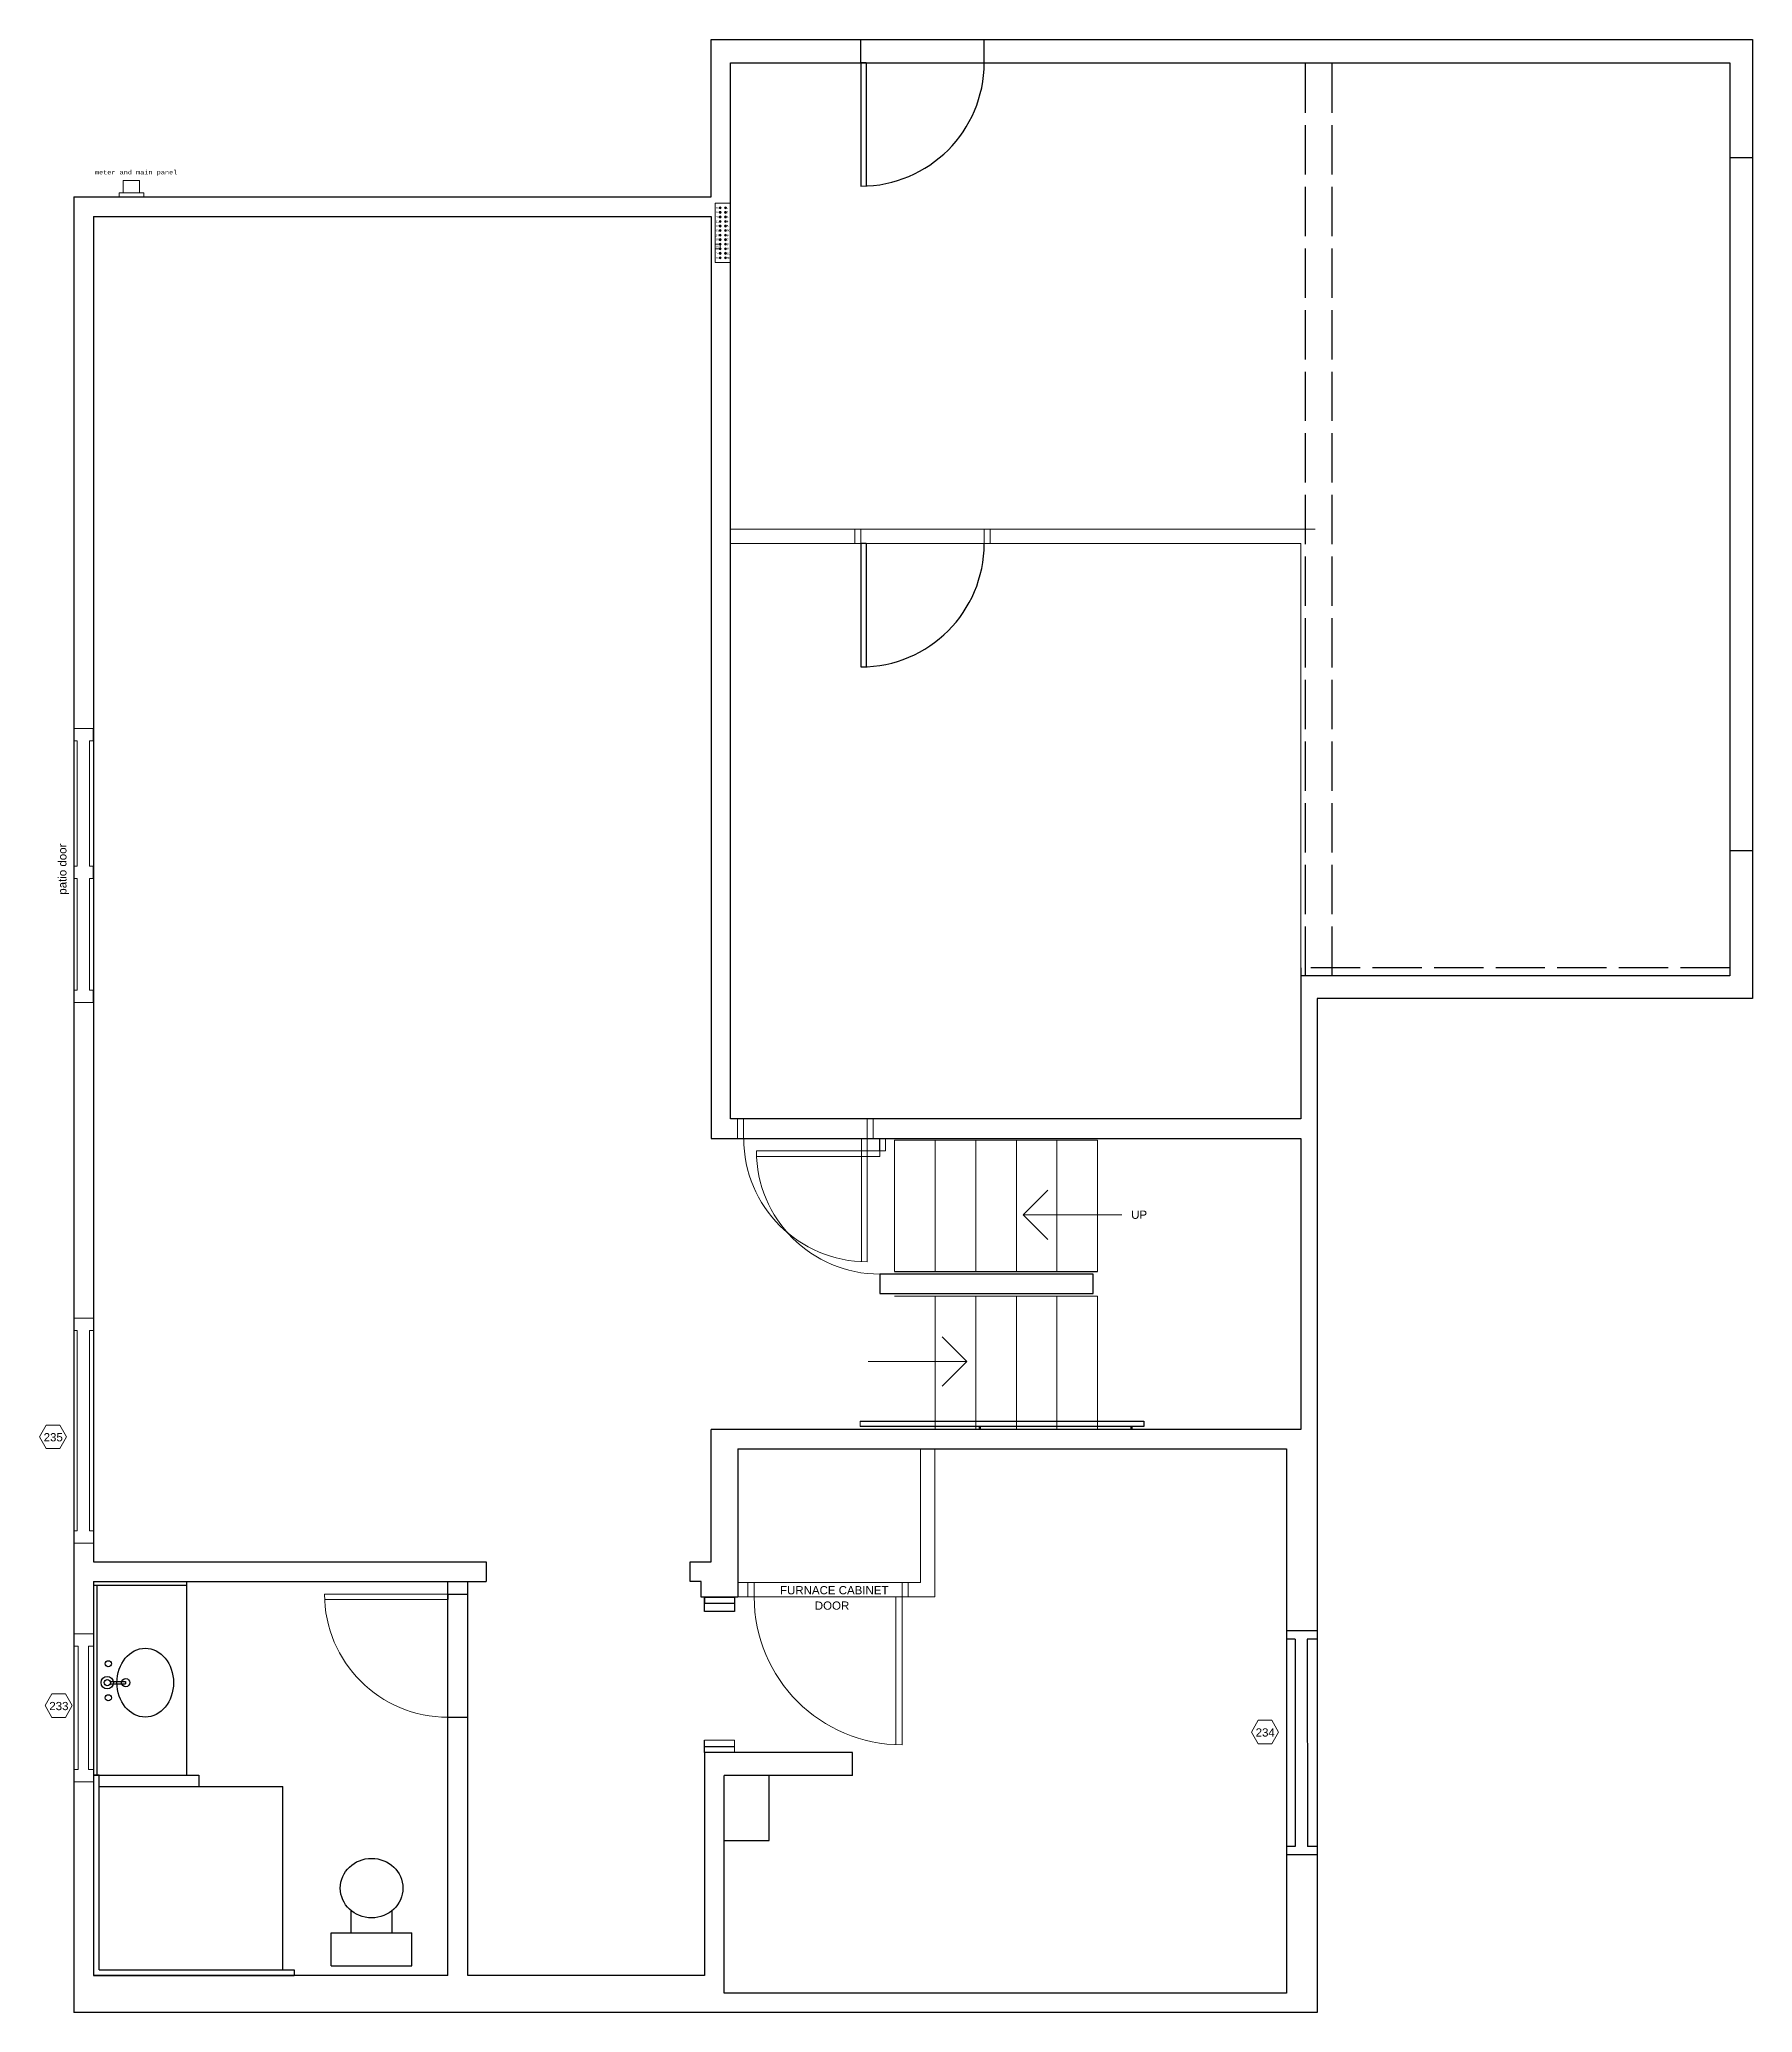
# Model space of a CAD drawing. Header units: inches. Extents: x 43 to 460, y 86 to 566.
import ezdxf

# ---------------------------------------------------------------- set-up
doc = ezdxf.new("R2010")
doc.units = ezdxf.units.IN
doc.header["$MEASUREMENT"] = 0
doc.linetypes.add('ACAD_ISO02W100', pattern=[15, 12, -3])
doc.layers.get('0').update_dxf_attribs({"color": 1, "lineweight": 9})
doc.layers.add('A101-Floorplan-1st-floor', color=7, linetype='Continuous', lineweight=9)
doc.styles.add('Reg', font='Courier New.ttf', dxfattribs={"height": 1})
doc.styles.add('Small', font='Arial.ttf', dxfattribs={"height": 0.5})
doc.styles.get("Standard").update_dxf_attribs({"font": 'Arial.ttf', "height": 2})

# ---------------------------------------------------------------- blocks, each defined once
blk = doc.blocks.new('L1-bathroom-door')
at = {"layer": 'A101-Floorplan-1st-floor'}
for p, q in [((0, 0), (-30, 0)), ((0, -1.375), (-30, -1.375))]:
    blk.add_line(p, q, dxfattribs=at)
at = {"layer": 'A101-Floorplan-1st-floor', "lineweight": 30}
blk.add_line((0, 0), (0, -1.375), dxfattribs=at)
at = {"layer": 'A101-Floorplan-1st-floor'}
blk.add_arc((0, 0), 30, 180, 270, dxfattribs=at)
blk = doc.blocks.new('L1-bathroom-window')
at = {"layer": 'A101-Floorplan-1st-floor'}
for p, q in [((0, 36), (-4.76, 36)), ((-3.69, 33), (-4.76, 33)), ((-3.69, 3), (-3.69, 33)), ((0, 33), (-1.19, 33)), ((-1.19, 3), (-1.19, 33)), ((-4.76, 3), (-3.69, 3)), ((-4.76, 0), (0, 0)), ((-1.19, 3), (0, 3))]:
    blk.add_line(p, q, dxfattribs=at)
at = {"layer": 'A101-Floorplan-1st-floor', "lineweight": 30}
for p, q in [((-4.76, 36), (-4.76, 33)), ((0, 36), (-0.01, 33)), ((-4.76, 3), (-4.76, 0)), ((-0.01, 3), (0, 0))]:
    blk.add_line(p, q, dxfattribs=at)
blk = doc.blocks.new('L1-family-room-window')
at = {"layer": 'A101-Floorplan-1st-floor'}
for p, q in [((0.01, 54.75), (-4.75, 54.75)), ((-3.93, 51.75), (-4.75, 51.75)), ((-3.93, 3), (-3.93, 51.75)), ((0.01, 51.75), (-0.93, 51.75)), ((-0.93, 3), (-0.93, 51.75)), ((-4.75, 3), (-3.93, 3)), ((-4.75, 0), (0.01, 0)), ((-0.93, 3), (0.01, 3))]:
    blk.add_line(p, q, dxfattribs=at)
at = {"layer": 'A101-Floorplan-1st-floor', "lineweight": 30}
for p, q in [((-4.75, 54.75), (-4.75, 51.75)), ((0.01, 54.75), (0.01, 51.75)), ((-4.75, 3), (-4.75, 0)), ((0, 3), (0.01, 0))]:
    blk.add_line(p, q, dxfattribs=at)
blk = doc.blocks.new('L1-family-room-patio-doors')
at = {"layer": 'A101-Floorplan-1st-floor'}
for p, q in [((0, 66.63), (-4.75, 66.63)), ((-3.93, 63.63), (-4.75, 63.63)), ((-3.93, 33.13), (-3.93, 63.63)), ((-0.93, 33.13), (-0.93, 63.63)), ((0, 63.63), (-0.93, 63.63)), ((-0.07, 66.63), (-0.07, 63.63)), ((-4.75, 33.13), (-3.93, 33.13)), ((-4.75, 30.13), (-3.93, 30.13)), ((-3.93, 3), (-3.93, 30.13)), ((-0.93, 33.13), (0, 33.13)), ((-0.93, 3), (-0.93, 30.13)), ((-0.93, 30.13), (0, 30.13)), ((-0.07, 33.13), (-0.07, 30.13)), ((-4.75, 3), (-3.93, 3)), ((-4.75, 0), (0, 0)), ((-0.93, 3), (0, 3)), ((-0.07, 3), (-0.07, 0))]:
    blk.add_line(p, q, dxfattribs=at)
at = {"layer": 'A101-Floorplan-1st-floor', "lineweight": 30}
for p, q in [((-4.75, 66.63), (-4.75, 63.63)), ((-4.75, 33.13), (-4.75, 30.13)), ((-4.75, 3), (-4.75, 0))]:
    blk.add_line(p, q, dxfattribs=at)
blk = doc.blocks.new('lower-landing-to-garage-door')
at = {"layer": 'A101-Floorplan-1st-floor'}
for p, q in [((30, 0), (28.62, 0)), ((30, 0), (30, -30)), ((28.62, 0), (28.62, -29.97))]:
    blk.add_line(p, q, dxfattribs=at)
blk.add_arc((30, 0), 30, 180, 270, dxfattribs=at)
blk = doc.blocks.new('garage-door-exit-to-trailer')
at = {"layer": 'A101-Floorplan-1st-floor', "lineweight": 30}
for p, q in [((0, 0), (0, -30)), ((1.25, 0), (0, 0)), ((1.25, 0), (1.25, -29.97))]:
    blk.add_line(p, q, dxfattribs=at)
blk.add_arc((0, 0), 30, 270, 0, dxfattribs=at)
blk = doc.blocks.new('spandrel-door')
at = {"layer": 'A101-Floorplan-1st-floor'}
for p, q in [((0, 0), (-30, 0)), ((0, -1.38), (0, 0)), ((0, -1.38), (-29.97, -1.38))]:
    blk.add_line(p, q, dxfattribs=at)
blk.add_arc((0, 0), 30, 180, 270, dxfattribs=at)
blk = doc.blocks.new('L1-toilet')
at = {"lineweight": 30}
for p, q in [((-14.81, 8), (-14.81, 13.4)), ((-4.81, 8), (-4.81, 13.4)), ((-19.63, 0), (-19.63, 8)), ((-19.63, 8), (0, 8)), ((0, 0), (0, 8)), ((-19.63, 0), (0, 0))]:
    blk.add_line(p, q, dxfattribs=at)
blk.add_ellipse((-9.81, 18.88), major_axis=(7.62, 0), ratio=0.95082, dxfattribs=at)
blk = doc.blocks.new('L1-bathroom-sink-faucets-bowl')
at = {"lineweight": 30}
for p, q in [((2.21, 0.25), (5.98, 0.25)), ((5.98, 0.25), (5.98, -0.25)), ((2.21, -0.25), (5.98, -0.25))]:
    blk.add_line(p, q, dxfattribs=at)
for centre, radius in [((1.75, 4.59), 0.75), ((1.5, 0), 1.5), ((1.5, 0), 0.75), ((6, 0), 1), ((1.75, -3.69), 0.75)]:
    blk.add_circle(centre, radius, dxfattribs=at)
blk.add_ellipse((10.75, 0), major_axis=(0, -8.38), ratio=0.820896, dxfattribs=at)
blk = doc.blocks.new('L1-granite-splash-and-counter')
at = {"layer": 'A101-Floorplan-1st-floor', "lineweight": 30}
for p, q in [((0, 0), (22.63, 0)), ((0, 0), (0, -0.88)), ((22.63, 0), (22.63, -47.13)), ((0, -0.88), (22.63, -0.88)), ((0, -0.88), (0, -47.13)), ((0.88, -47.13), (0.88, -0.88)), ((0, -47.13), (0.88, -47.13)), ((0.88, -47.13), (22.63, -47.13))]:
    blk.add_line(p, q, dxfattribs=at)
blk = doc.blocks.new('L1-shower-tiles-and-glass-walls')
at = {"layer": 'A101-Floorplan-1st-floor', "lineweight": 30}
for p, q in [((1.37, 48.75), (0, 48.75)), ((0, 48.75), (0, 48.75)), ((0, 48.75), (0, 0)), ((1.37, 1.37), (1.37, 48.75)), ((1.37, 48.75), (25.62, 48.75)), ((25.62, 48.75), (25.62, 46)), ((1.37, 46), (46.12, 46)), ((46.12, 1.37), (46.12, 46)), ((0, 0), (48.88, 0)), ((1.37, 1.37), (48.88, 1.37)), ((48.88, 1.37), (48.88, 0))]:
    blk.add_line(p, q, dxfattribs=at)
blk = doc.blocks.new('L1-south-stairway-handrail')
at = {"layer": 'A101-Floorplan-1st-floor', "lineweight": -3}
for p, q in [((-57.8, 1.25), (11.23, 1.25)), ((11.23, 0), (-57.8, 0)), ((-28.71, -0.75), (-28.71, 0)), ((-28.46, -0.75), (-28.46, 0)), ((8.09, 0), (8.09, -0.75)), ((8.34, 0), (8.34, -0.75)), ((11.23, 1.25), (11.23, 0))]:
    blk.add_line(p, q, dxfattribs=at)
at = {"layer": 'A101-Floorplan-1st-floor', "lineweight": 5}
blk.add_line((-57.8, 1.25), (-57.8, 0), dxfattribs=at)
blk = doc.blocks.new('L1-arrow')
at = {"lineweight": 5}
for p, q in [((188.32, -365.98), (182.32, -359.98)), ((182.32, -365.98), (164.32, -365.98)), ((182.32, -365.98), (188.32, -365.98)), ((188.32, -365.98), (182.32, -371.98))]:
    blk.add_line(p, q, dxfattribs=at)
blk = doc.blocks.new('L1-south-east-bedroom-window')
at = {"layer": 'A101-Floorplan-1st-floor', "lineweight": -3}
for p, q in [((7.5, 54.5), (0, 54.5)), ((0, 54.5), (0, 52.5)), ((7.5, 54.5), (7.5, 52.5)), ((2.15, 52.5), (0, 52.5)), ((2.15, 52.5), (2.13, 2)), ((5.1, 52.5), (5.12, 2)), ((7.5, 52.5), (5.1, 52.5)), ((2.13, 2), (0, 2)), ((0, 2), (0, 0)), ((7.5, 0), (0, 0)), ((7.5, 2), (5.12, 2)), ((7.5, 2), (7.5, 0))]:
    blk.add_line(p, q, dxfattribs=at)
blk = doc.blocks.new('GE-125A-subpanel-171')
at = {"lineweight": 5}
for p, q in [((0, -14.38, -48.5), (0, 0, -48.5)), ((0, 0, -48.5), (3.75, 0, -48.5)), ((3.75, -15.19, -48.5), (3.75, 0.81, -48.5)), ((1, -1.11, -48.5), (1.5, -1.11, -48.5)), ((1, -2.21, -48.5), (1.5, -2.21, -48.5)), ((1, -3.32, -48.5), (1.5, -3.32, -48.5)), ((1, -4.42, -48.5), (1.5, -4.42, -48.5)), ((1.25, -1.36, -48.5), (1.25, -0.86, -48.5)), ((1.25, -2.46, -48.5), (1.25, -1.96, -48.5)), ((1.25, -3.57, -48.5), (1.25, -3.07, -48.5)), ((1.25, -4.67, -48.5), (1.25, -4.17, -48.5)), ((2.25, -1.11, -48.5), (2.75, -1.11, -48.5)), ((2.25, -2.21, -48.5), (2.75, -2.21, -48.5)), ((2.25, -3.32, -48.5), (2.75, -3.32, -48.5)), ((2.25, -4.42, -48.5), (2.75, -4.42, -48.5)), ((2.5, -1.36, -48.5), (2.5, -0.86, -48.5)), ((2.5, -2.46, -48.5), (2.5, -1.96, -48.5)), ((2.5, -3.57, -48.5), (2.5, -3.07, -48.5)), ((2.5, -4.67, -48.5), (2.5, -4.17, -48.5)), ((1, -5.53, -48.5), (1.5, -5.53, -48.5)), ((1, -6.64, -48.5), (1.5, -6.64, -48.5)), ((1, -7.74, -48.5), (1.5, -7.74, -48.5)), ((1, -8.85, -48.5), (1.5, -8.85, -48.5)), ((1.25, -5.78, -48.5), (1.25, -5.28, -48.5)), ((1.25, -6.89, -48.5), (1.25, -6.39, -48.5)), ((1.25, -7.99, -48.5), (1.25, -7.49, -48.5)), ((1.25, -9.1, -48.5), (1.25, -8.6, -48.5)), ((2.25, -5.53, -48.5), (2.75, -5.53, -48.5)), ((2.25, -6.64, -48.5), (2.75, -6.64, -48.5)), ((2.25, -7.74, -48.5), (2.75, -7.74, -48.5)), ((2.25, -8.85, -48.5), (2.75, -8.85, -48.5)), ((2.5, -5.78, -48.5), (2.5, -5.28, -48.5)), ((2.5, -6.89, -48.5), (2.5, -6.39, -48.5)), ((2.5, -7.99, -48.5), (2.5, -7.49, -48.5)), ((2.5, -9.1, -48.5), (2.5, -8.6, -48.5)), ((1.25, -9.96, -48.5), (0, -9.96, -48.5)), ((0, -9.96, -48.5), (0, -11.06, -48.5)), ((0, -11.06, -48.5), (1.25, -11.06, -48.5)), ((0, -14.38, -48.5), (3.75, -14.38, -48.5)), ((1, -9.96, -48.5), (1.5, -9.96, -48.5)), ((1, -11.06, -48.5), (1.5, -11.06, -48.5)), ((1, -12.17, -48.5), (1.5, -12.17, -48.5)), ((1, -13.27, -48.5), (1.5, -13.27, -48.5)), ((1.25, -10.21, -48.5), (1.25, -9.71, -48.5)), ((1.25, -11.06, -48.5), (1.25, -9.96, -48.5)), ((1.25, -11.31, -48.5), (1.25, -10.81, -48.5)), ((1.25, -12.42, -48.5), (1.25, -11.92, -48.5)), ((1.25, -13.52, -48.5), (1.25, -13.02, -48.5)), ((2.25, -9.96, -48.5), (2.75, -9.96, -48.5)), ((2.25, -11.06, -48.5), (2.75, -11.06, -48.5)), ((2.25, -12.17, -48.5), (2.75, -12.17, -48.5)), ((2.25, -13.27, -48.5), (2.75, -13.27, -48.5)), ((2.5, -10.21, -48.5), (2.5, -9.71, -48.5)), ((2.5, -11.31, -48.5), (2.5, -10.81, -48.5)), ((2.5, -12.42, -48.5), (2.5, -11.92, -48.5)), ((2.5, -13.52, -48.5), (2.5, -13.02, -48.5))]:
    blk.add_line(p, q, dxfattribs=at)
for centre in [(1.25, -1.11, -48.5), (1.25, -2.21, -48.5), (1.25, -3.32, -48.5), (1.25, -4.42, -48.5), (2.5, -1.11, -48.5), (2.5, -2.21, -48.5), (2.5, -3.32, -48.5), (2.5, -4.42, -48.5), (1.25, -5.53, -48.5), (1.25, -6.64, -48.5), (1.25, -7.74, -48.5), (1.25, -8.85, -48.5), (2.5, -5.53, -48.5), (2.5, -6.64, -48.5), (2.5, -7.74, -48.5), (2.5, -8.85, -48.5), (1.25, -9.96, -48.5), (1.25, -11.06, -48.5), (1.25, -12.17, -48.5), (1.25, -13.27, -48.5), (2.5, -9.96, -48.5), (2.5, -11.06, -48.5), (2.5, -12.17, -48.5), (2.5, -13.27, -48.5)]:
    blk.add_circle(centre, 0.25, dxfattribs=at)
at = {"lineweight": 5, "style": 'Small'}
for s, p in [('nc', (0.13, -1.28, -48.5)), ('nc', (0.13, -2.39, -48.5)), ('nc', (0.14, -3.49, -48.5)), ('11', (0.18, -4.7, -48.5)), ('1', (2.77, -1.36, -48.5)), ('3', (2.83, -3.59, -48.5)), ('2', (2.83, -2.47, -48.5)), ('4', (2.85, -4.67, -48.5)), ('13', (0.1, -6.92, -48.5)), ('14', (0.11, -8, -48.5)), ('15', (0.11, -9.11, -48.5)), ('12', (0.12, -5.79, -48.5)), ('5', (2.84, -5.79, -48.5)), ('6', (2.85, -8.02, -48.5)), ('7', (2.86, -9.11, -48.5)), ('nc', (2.87, -6.81, -48.5)), ('nc', (0.13, -13.46, -48.5)), ('16', (0.12, -10.82, -48.5)), ('nc', (0.14, -12.36, -48.5)), ('10', (2.83, -12.42, -48.5)), ('9', (2.87, -11.28, -48.5)), ('nc', (2.86, -13.46, -48.5)), ('8', (2.88, -10.2, -48.5))]:
    blk.add_text(s, height=0.5, dxfattribs=at).set_placement(p)
blk = doc.blocks.new('window-233')
blk.add_lwpolyline([(-1.66, 2.84), (-3.31, -0.01), (-1.66, -2.87), (1.63, -2.87), (3.28, -0.01), (1.63, 2.84)], close=True)
blk.add_text('233', height=2).set_placement((-2.29, -1.12))
blk = doc.blocks.new('window-235')
blk.add_lwpolyline([(-2, 2.97), (-3.65, 0.11), (-2, -2.74), (1.3, -2.74), (2.94, 0.11), (1.3, 2.97)], close=True)
blk.add_text('235', height=2).set_placement((-2.63, -1))
blk = doc.blocks.new('window-234')
blk.add_lwpolyline([(-1.79, 3.01), (-3.44, 0.15), (-1.79, -2.7), (1.51, -2.7), (3.16, 0.15), (1.51, 3.01)], close=True)
blk.add_text('234', height=2).set_placement((-2.41, -0.96))
blk = doc.blocks.new('meter-and-main-panel')
at = {"layer": 'A101-Floorplan-1st-floor', "lineweight": 5}
for p, q in [((0, 0), (0, 1)), ((0, 1), (6, 1)), ((1, 1), (1, 4)), ((1, 4), (5, 4)), ((5, 4), (5, 1)), ((6, 1), (6, 0))]:
    blk.add_line(p, q, dxfattribs=at)
at = {"layer": 'A101-Floorplan-1st-floor', "lineweight": 5, "style": 'Reg'}
blk.add_text('meter and main panel', height=1, dxfattribs=at).set_placement((-5.88, 5.49))
blk = doc.blocks.new('old-furnace-cabinet-door')
at = {"lineweight": 5}
for p, q in [((-1.5, 35.97), (-1.5, 0)), ((0, 36), (0, 0)), ((0, 0), (-36, 0)), ((-1.5, 0), (0, 0))]:
    blk.add_line(p, q, dxfattribs=at)
blk.add_arc((0, 0), 36, 90, 180, dxfattribs=at)
blk = doc.blocks.new('FURNACE-CABINET')
at = {"lineweight": 5}
for p, q in [((257.32, 223.32), (257.32, 190.82)), ((260.82, 223.32), (260.82, 187.32)), ((212.82, 190.82), (257.32, 190.82)), ((212.82, 187.32), (218.82, 187.32)), ((215.32, 190.82), (215.32, 187.32)), ((216.82, 190.82), (216.82, 187.32)), ((252.82, 190.82), (252.82, 187.32)), ((254.32, 190.82), (254.32, 187.32)), ((260.82, 187.32), (254.82, 187.32))]:
    blk.add_line(p, q, dxfattribs=at)
at = {"lineweight": 5, "xscale": -1, "rotation": 180}
blk.add_blockref('old-furnace-cabinet-door', (252.82, 187.32), dxfattribs=at)
at = {"lineweight": 5}
for s, p in [('FURNACE CABINET', (223.12, 187.95)), ('DOOR', (231.58, 184.2))]:
    blk.add_text(s, height=2, dxfattribs=at).set_placement(p)

msp = doc.modelspace()

# ---------------------------------------------------------------- linework, layer by layer
at = {"layer": 'A101-Floorplan-1st-floor', "lineweight": -3}
for p, q in [((206.32, 527.99), (206.32, 566.3)), ((206.32, 566.3), (459.75, 566.3)), ((242.79, 560.61), (242.79, 566.3)), ((272.78, 560.61), (272.78, 566.3)), ((459.75, 566.3), (459.75, 332.96)), ((454.25, 537.61), (459.75, 537.61)), ((51.29, 527.99), (51.29, 86.18)), ((51.29, 527.99), (206.32, 527.99)), ((56.04, 523.24), (56.04, 195.83)), ((56.04, 523.24), (206.32, 523.24)), ((206.32, 523.24), (206.32, 298.86)), ((454.25, 368.93), (459.75, 368.93)), ((459.75, 332.96), (353.82, 332.96)), ((353.82, 332.96), (353.82, 86.18)), ((206.32, 298.86), (349.82, 298.86)), ((247.37, 295.86), (247.37, 298.86)), ((349.82, 298.86), (349.82, 228.07)), ((251, 266.48), (300.38, 266.48)), ((206.32, 195.83), (206.32, 228.07)), ((349.82, 228.07), (206.32, 228.07)), ((212.82, 223.32), (212.82, 187.23)), ((212.82, 223.32), (346.32, 223.32)), ((346.32, 223.32), (346.32, 90.93)), ((56.04, 195.83), (151.6, 195.83)), ((151.6, 195.83), (151.6, 191.08)), ((201.26, 191.08), (201.26, 195.83)), ((201.26, 195.83), (206.32, 195.83)), ((56.04, 191.08), (56.04, 95.2)), ((56.04, 191.08), (151.6, 191.08)), ((142.29, 95.2), (142.29, 191.08)), ((142.29, 188.02), (147.16, 188.02)), ((147.16, 95.2), (147.16, 191.08)), ((147.16, 188.02), (147.16, 191.08)), ((203.94, 191.08), (201.26, 191.08)), ((203.94, 187.23), (203.94, 191.08)), ((212.82, 187.23), (203.94, 187.23)), ((204.76, 187.23), (204.76, 185.73)), ((204.76, 187.23), (212.01, 187.23)), ((204.76, 183.73), (204.76, 187.23)), ((212.01, 185.73), (204.76, 185.73)), ((212.01, 183.73), (204.76, 183.73)), ((212.01, 187.23), (212.01, 183.73)), ((142.29, 158.02), (147.16, 158.02)), ((204.76, 149.45), (204.76, 152.45)), ((204.76, 150.95), (212.01, 150.95)), ((240.76, 149.45), (204.76, 149.45)), ((204.76, 149.45), (204.76, 95.2)), ((212.01, 149.45), (204.76, 149.45)), ((240.76, 143.86), (240.76, 149.45)), ((240.76, 143.86), (209.51, 143.86)), ((209.51, 90.93), (209.51, 143.86)), ((220.51, 128.08), (220.51, 143.86)), ((209.51, 128.08), (220.51, 128.08)), ((142.29, 95.2), (56.04, 95.2)), ((204.76, 95.2), (147.16, 95.2)), ((346.32, 90.93), (209.51, 90.93)), ((353.82, 86.18), (51.29, 86.18))]:
    msp.add_line(p, q, dxfattribs=at)
at = {"layer": 'A101-Floorplan-1st-floor', "linetype": 'ACAD_ISO02W100', "lineweight": -3}
for p, q in [((350.94, 338.46), (350.94, 560.61)), ((357.44, 338.46), (357.44, 560.61)), ((454.25, 340.36), (349.82, 340.36))]:
    msp.add_line(p, q, dxfattribs=at)
at = {"layer": 'A101-Floorplan-1st-floor', "lineweight": 5}
for p, q in [((211.07, 447.11), (353.32, 447.11)), ((241.29, 443.61), (241.29, 447.11)), ((242.79, 443.61), (242.79, 447.11)), ((272.78, 443.61), (272.78, 447.11)), ((274.28, 443.61), (274.28, 447.11)), ((212.76, 303.61), (212.76, 298.86)), ((214.26, 303.61), (214.26, 298.86)), ((244.29, 298.86), (244.29, 303.61)), ((245.79, 298.86), (245.79, 303.61)), ((206.32, 298.86), (206.32, 300.23)), ((248.75, 295.86), (248.75, 298.86)), ((300.38, 298.42), (251, 298.42)), ((251, 266.48), (251, 298.42)), ((260.88, 266.48), (260.88, 298.42)), ((270.75, 266.48), (270.75, 298.42)), ((280.63, 266.48), (280.63, 298.42)), ((290.5, 266.48), (290.5, 298.42)), ((300.38, 266.48), (300.38, 298.42)), ((247.37, 295.86), (248.75, 295.86)), ((251, 260.48), (300.38, 260.48)), ((260.88, 260.48), (260.88, 228.07)), ((270.75, 260.48), (270.75, 228.07)), ((280.63, 260.48), (280.63, 228.07)), ((290.5, 260.48), (290.5, 228.07)), ((300.38, 260.48), (300.38, 228.07)), ((142.29, 191.08), (142.29, 167.08)), ((257.32, 190.82), (236.15, 190.82)), ((204.76, 152.45), (212.01, 152.45)), ((212.01, 152.45), (212.01, 149.45))]:
    msp.add_line(p, q, dxfattribs=at)
at = {"layer": 'A101-Floorplan-1st-floor', "lineweight": -3}
msp.add_lwpolyline([(349.82, 340.36), (349.82, 303.61), (211.07, 303.61), (211.07, 560.61), (454.25, 560.61), (454.25, 338.46), (349.82, 338.46)], dxfattribs=at)
at = {"layer": 'A101-Floorplan-1st-floor', "lineweight": 5}
for points in [[(349.82, 443.61), (349.82, 303.61), (211.07, 303.61), (211.07, 443.61)], [(260.82, 187.32), (260.82, 223.32), (212.82, 223.32), (212.82, 187.32)]]:
    msp.add_lwpolyline(points, close=True, dxfattribs=at)
at = {"layer": 'A101-Floorplan-1st-floor', "lineweight": -3}
msp.add_lwpolyline([(247.37, 261.11), (299.27, 261.11), (299.27, 265.86), (247.37, 265.86)], close=True, dxfattribs=at)

# ---------------------------------------------------------------- block references
at = {"lineweight": -3}
for name, p in [('garage-door-exit-to-trailer', (242.79, 560.61)), ('garage-door-exit-to-trailer', (242.79, 443.61)), ('L1-bathroom-door', (142.29, 188.02)), ('L1-shower-tiles-and-glass-walls', (56.04, 95.2))]:
    msp.add_blockref(name, p, dxfattribs=at)
at = {"lineweight": 5}
for name, p in [('meter-and-main-panel', (62.29, 527.99)), ('L1-south-stairway-handrail', (300.38, 228.82))]:
    msp.add_blockref(name, p, dxfattribs=at)
at = {"layer": 'A101-Floorplan-1st-floor', "lineweight": 5}
for name, p in [('GE-125A-subpanel-171', (207.32, 526.43, 48.5)), ('L1-arrow', (80.27, 610.61)), ('window-235', (46.56, 226.17)), ('FURNACE-CABINET', (0, 0)), ('L1-south-east-bedroom-window', (346.32, 124.54)), ('window-233', (47.6, 160.88)), ('window-234', (341.26, 154.29))]:
    msp.add_blockref(name, p, dxfattribs=at)
at = {"layer": 'A101-Floorplan-1st-floor', "lineweight": -3}
for name, p in [('L1-family-room-patio-doors', (56.04, 331.98)), ('lower-landing-to-garage-door', (214.29, 298.86)), ('spandrel-door', (247.37, 295.86)), ('L1-family-room-window', (56.04, 200.36)), ('L1-granite-splash-and-counter', (56.04, 191.08)), ('L1-bathroom-window', (56.04, 142.33)), ('L1-bathroom-sink-faucets-bowl', (57.91, 166.45)), ('L1-toilet', (133.54, 97.57))]:
    msp.add_blockref(name, p, dxfattribs=at)
at = {"layer": 'A101-Floorplan-1st-floor', "lineweight": 5, "rotation": 180}
msp.add_blockref('L1-arrow', (470.59, -85.66), dxfattribs=at)

# ---------------------------------------------------------------- texts
at = {"layer": 'A101-Floorplan-1st-floor', "lineweight": 5}
msp.add_text('patio door', height=2, rotation=90, dxfattribs=at).set_placement((49.49, 358.19))
msp.add_text('UP', height=2, dxfattribs=at).set_placement((308.56, 279.32))

doc.saveas('drawing.dxf')
